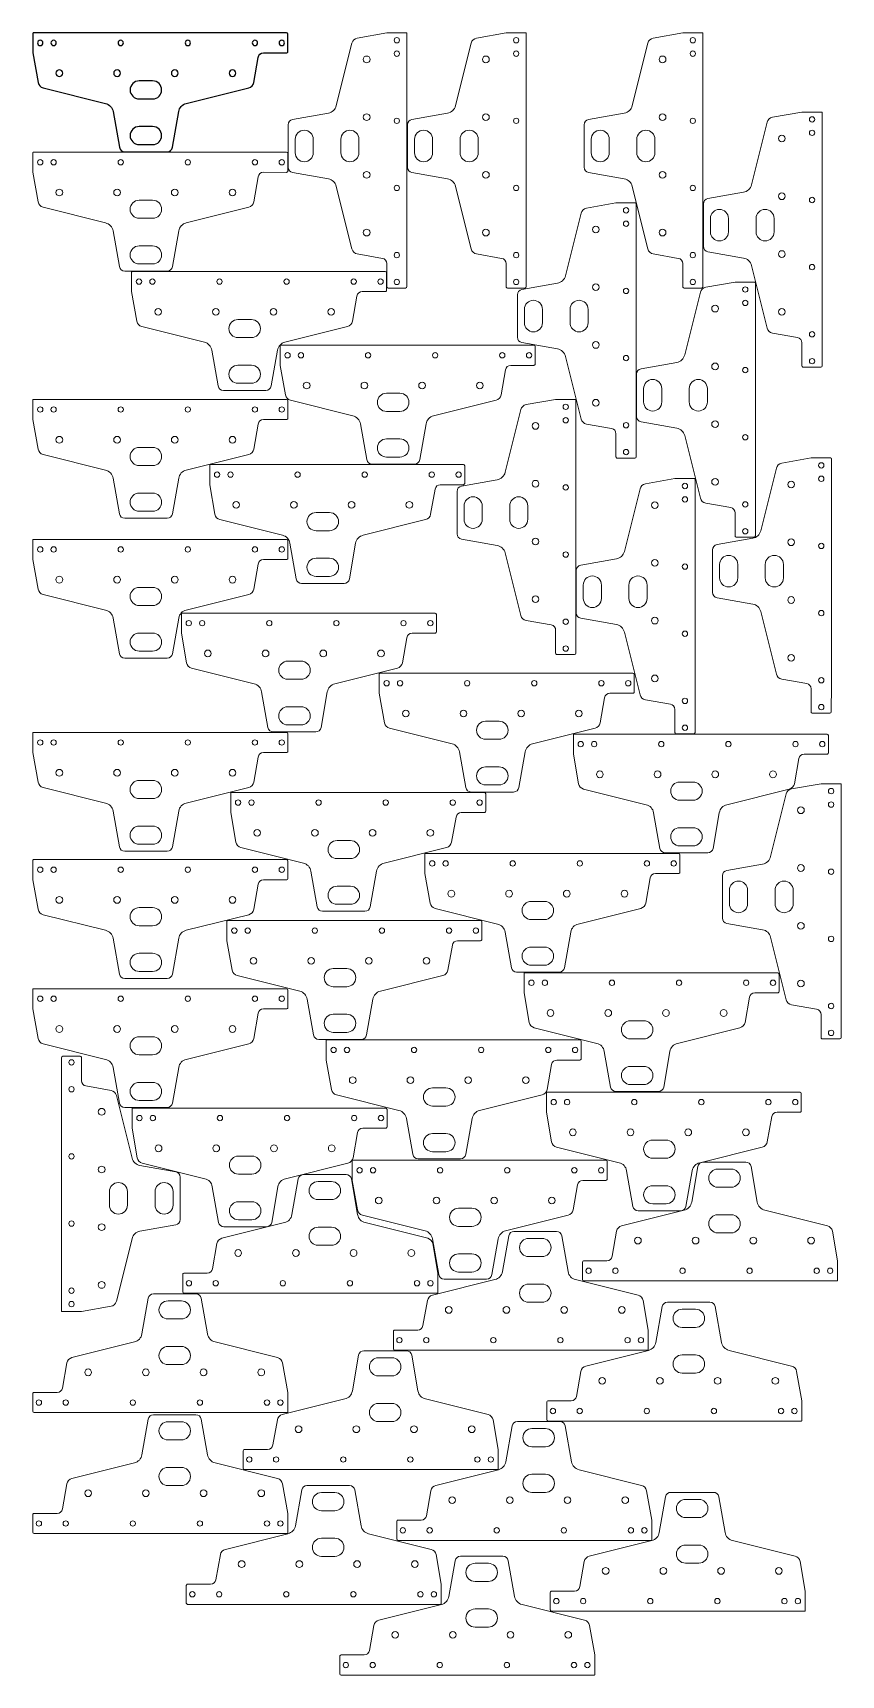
# Model space of a CAD drawing. Extents: x 0 to 1205, y -2446 to 0.
import ezdxf

# ---------------------------------------------------------------- set-up
doc = ezdxf.new("R2010")
doc.units = 0
doc.layers.get('0').update_dxf_attribs({"lineweight": 25})
for name, color, linetype, lineweight, true_color in [('1', 18, 'Continuous', 0, 0x000000), ('11', 18, 'Continuous', 0, 0x000000), ('12', 18, 'Continuous', 0, 0x000000), ('15', 18, 'Continuous', 0, 0x000000), ('16', 18, 'Continuous', 0, 0x000000), ('17', 18, 'Continuous', 0, 0x000000), ('18', 18, 'Continuous', 0, 0x000000), ('19', 18, 'Continuous', 0, 0x000000), ('2', 18, 'Continuous', 0, 0x000000), ('20', 18, 'Continuous', 0, 0x000000), ('21', 18, 'Continuous', 0, 0x000000), ('22', 18, 'Continuous', 0, 0x000000), ('23', 18, 'Continuous', 0, 0x000000), ('24', 18, 'Continuous', 0, 0x000000), ('25', 18, 'Continuous', 0, 0x000000), ('26', 18, 'Continuous', 0, 0x000000), ('27', 18, 'Continuous', 0, 0x000000), ('28', 18, 'Continuous', 0, 0x000000), ('29', 18, 'Continuous', 0, 0x000000), ('3', 18, 'Continuous', 0, 0x000000), ('30', 18, 'Continuous', 0, 0x000000), ('32', 18, 'Continuous', 0, 0x000000), ('34', 18, 'Continuous', 0, 0x000000), ('35', 18, 'Continuous', 0, 0x000000), ('36', 18, 'Continuous', 0, 0x000000), ('37', 18, 'Continuous', 0, 0x000000), ('38', 18, 'Continuous', 0, 0x000000), ('39', 18, 'Continuous', 0, 0x000000), ('4', 18, 'Continuous', 0, 0x000000), ('40', 18, 'Continuous', 0, 0x000000), ('41', 18, 'Continuous', 0, 0x000000), ('42', 18, 'Continuous', 0, 0x000000), ('45', 18, 'Continuous', 0, 0x000000), ('47', 18, 'Continuous', 0, 0x000000), ('5', 18, 'Continuous', 0, 0x000000), ('50', 18, 'Continuous', 0, 0x000000), ('53', 18, 'Continuous', 0, 0x000000), ('54', 18, 'Continuous', 0, 0x000000), ('56', 18, 'Continuous', 0, 0x000000), ('58', 18, 'Continuous', 0, 0x000000), ('8', 18, 'Continuous', 0, 0x000000), ('9', 18, 'Continuous', 0, 0x000000)]:
    doc.layers.add(name, color=color, linetype=linetype, lineweight=lineweight, true_color=true_color)

msp = doc.modelspace()

# ---------------------------------------------------------------- linework, layer by layer
at = {"color": 18, "true_color": 0x000000, "flags": 128}
for points in [[(338.1, -0.2), (1.2, -0.2, 0.414214), (0.2, -1.2), (0.2, -30.2), (8, -74.2, 0.296215), (15.4, -82.2), (108.6, -105.4, -0.296213), (119.8, -117.4), (129.2, -170.6, 0.363971), (137.1, -177.2), (200.4, -177.2, 0.363971), (208.2, -170.6), (217.6, -117.4, -0.296212), (228.8, -105.4), (322, -82.2, 0.296213), (329.5, -74.2), (336, -36.8, -0.364084), (343.9, -30.2), (378.2, -30.2, 0.414331), (380.2, -28.2), (380.2, -2.2, 0.414096), (378.2, -0.2), (338.1, -0.2)], [(15.2, -15.2, 1), (7.2, -15.2, 1), (15.2, -15.2)], [(35.2, -15.2, 1), (27.2, -15.2, 1), (35.2, -15.2)], [(135.2, -15.2, 1), (127.2, -15.2, 1), (135.2, -15.2)], [(235.2, -15.2, 1), (227.2, -15.2, 1), (235.2, -15.2)], [(335.2, -15.2, 1), (327.2, -15.2, 1), (335.2, -15.2)], [(375.2, -15.2, 1), (367.2, -15.2, 1), (375.2, -15.2)], [(44.7, -60.2, 1), (34.7, -60.2, 1), (44.7, -60.2)], [(130.7, -60.2, 1), (120.7, -60.2, 1), (130.7, -60.2)], [(158.7, -98.7), (178.7, -98.7, 1), (178.7, -71.7), (158.7, -71.7, 1), (158.7, -98.7)], [(216.7, -60.2, 1), (206.7, -60.2, 1), (216.7, -60.2)], [(302.7, -60.2, 1), (292.7, -60.2, 1), (302.7, -60.2)], [(178.7, -166.7, 1), (178.7, -139.7), (158.7, -139.7, 1), (158.7, -166.7), (178.7, -166.7)]]:
    msp.add_lwpolyline(points, format="xyb", dxfattribs=at)
at = {"layer": '1', "color": 18, "true_color": 0x000000, "flags": 128}
for points in [[(42.8, -1566.4), (42.8, -1903.3, 0.414214), (43.8, -1904.3), (72.8, -1904.3), (116.8, -1896.6, 0.296215), (124.7, -1889.1), (148, -1795.9, -0.296213), (159.9, -1784.7), (213.1, -1775.3, 0.363971), (219.8, -1767.5), (219.8, -1704.2, 0.363971), (213.1, -1696.3), (159.9, -1686.9, -0.296212), (148, -1675.8), (124.7, -1582.5, 0.296213), (116.8, -1575.1), (79.4, -1568.5, -0.364084), (72.8, -1560.6), (72.8, -1526.3, 0.414331), (70.8, -1524.3), (44.8, -1524.3, 0.414096), (42.8, -1526.3), (42.8, -1566.4)], [(57.8, -1529.3, 1), (57.8, -1537.3, 1), (57.8, -1529.3)], [(57.8, -1569.3, 1), (57.8, -1577.3, 1), (57.8, -1569.3)], [(102.8, -1601.8, 1), (102.8, -1611.8, 1), (102.8, -1601.8)], [(57.8, -1669.3, 1), (57.8, -1677.3, 1), (57.8, -1669.3)], [(102.8, -1687.8, 1), (102.8, -1697.8, 1), (102.8, -1687.8)], [(141.3, -1745.8), (141.3, -1725.8, 1), (114.3, -1725.8), (114.3, -1745.8, 1), (141.3, -1745.8)], [(209.3, -1725.8, 1), (182.3, -1725.8), (182.3, -1745.8, 1), (209.3, -1745.8), (209.3, -1725.8)], [(57.8, -1769.3, 1), (57.8, -1777.3, 1), (57.8, -1769.3)], [(102.8, -1773.8, 1), (102.8, -1783.8, 1), (102.8, -1773.8)], [(57.8, -1869.3, 1), (57.8, -1877.3, 1), (57.8, -1869.3)], [(102.8, -1859.8, 1), (102.8, -1869.8, 1), (102.8, -1859.8)], [(57.8, -1889.3, 1), (57.8, -1897.3, 1), (57.8, -1889.3)]]:
    msp.add_lwpolyline(points, format="xyb", dxfattribs=at)
at = {"layer": '11', "color": 18, "true_color": 0x000000, "flags": 128}
for points in [[(338.1, -546.1), (1.2, -546.1, 0.414214), (0.2, -547.1), (0.2, -576.1), (8, -620.1, 0.296215), (15.4, -628.1), (108.6, -651.3, -0.296213), (119.8, -663.3), (129.2, -716.5, 0.363971), (137.1, -723.1), (200.4, -723.1, 0.363971), (208.2, -716.5), (217.6, -663.3, -0.296212), (228.8, -651.3), (322, -628.1, 0.296213), (329.5, -620.1), (336, -582.7, -0.364084), (343.9, -576.1), (378.2, -576.1, 0.414331), (380.2, -574.1), (380.2, -548.1, 0.414096), (378.2, -546.1), (338.1, -546.1)], [(15.2, -561.1, 1), (7.2, -561.1, 1), (15.2, -561.1)], [(35.2, -561.1, 1), (27.2, -561.1, 1), (35.2, -561.1)], [(135.2, -561.1, 1), (127.2, -561.1, 1), (135.2, -561.1)], [(235.2, -561.1, 1), (227.2, -561.1, 1), (235.2, -561.1)], [(335.2, -561.1, 1), (327.2, -561.1, 1), (335.2, -561.1)], [(375.2, -561.1, 1), (367.2, -561.1, 1), (375.2, -561.1)], [(44.7, -606.1, 1), (34.7, -606.1, 1), (44.7, -606.1)], [(130.7, -606.1, 1), (120.7, -606.1, 1), (130.7, -606.1)], [(216.7, -606.1, 1), (206.7, -606.1, 1), (216.7, -606.1)], [(302.7, -606.1, 1), (292.7, -606.1, 1), (302.7, -606.1)], [(158.7, -644.6), (178.7, -644.6, 1), (178.7, -617.6), (158.7, -617.6, 1), (158.7, -644.6)], [(178.7, -712.6, 1), (178.7, -685.6), (158.7, -685.6, 1), (158.7, -712.6), (178.7, -712.6)]]:
    msp.add_lwpolyline(points, format="xyb", dxfattribs=at)
at = {"layer": '12', "color": 18, "true_color": 0x000000, "flags": 128}
for points in [[(899.3, -591.4), (899.3, -254.5, 0.414214), (898.3, -253.5), (869.3, -253.5), (825.3, -261.3, 0.296215), (817.4, -268.7), (794.1, -361.9, -0.296213), (782.2, -373.1), (728.9, -382.5, 0.363971), (722.3, -390.3), (722.3, -453.6, 0.363971), (728.9, -461.5), (782.2, -470.9, -0.296212), (794.1, -482.1), (817.4, -575.3, 0.296213), (825.3, -582.7), (862.7, -589.3, -0.364084), (869.3, -597.2), (869.3, -631.5, 0.414331), (871.3, -633.5), (897.3, -633.5, 0.414096), (899.3, -631.5), (899.3, -591.4)], [(884.3, -268.5, 1), (884.3, -260.5, 1), (884.3, -268.5)], [(839.3, -298, 1), (839.3, -288, 1), (839.3, -298)], [(884.3, -288.5, 1), (884.3, -280.5, 1), (884.3, -288.5)], [(839.3, -384, 1), (839.3, -374, 1), (839.3, -384)], [(884.3, -388.5, 1), (884.3, -380.5, 1), (884.3, -388.5)], [(732.8, -432, 1), (759.8, -432), (759.8, -412, 1), (732.8, -412), (732.8, -432)], [(800.8, -412), (800.8, -432, 1), (827.8, -432), (827.8, -412, 1), (800.8, -412)], [(839.3, -470, 1), (839.3, -460, 1), (839.3, -470)], [(884.3, -488.5, 1), (884.3, -480.5, 1), (884.3, -488.5)], [(839.3, -556, 1), (839.3, -546, 1), (839.3, -556)], [(884.3, -588.5, 1), (884.3, -580.5, 1), (884.3, -588.5)], [(884.3, -628.5, 1), (884.3, -620.5, 1), (884.3, -628.5)]]:
    msp.add_lwpolyline(points, format="xyb", dxfattribs=at)
at = {"layer": '15', "color": 18, "true_color": 0x000000, "flags": 128}
for points in [[(266, -1877.2), (602.8, -1877.2, 0.414214), (603.8, -1876.2), (603.8, -1847.2), (596.1, -1803.2, 0.296215), (588.7, -1795.3), (495.4, -1772, -0.296213), (484.3, -1760.1), (474.9, -1706.8, 0.363971), (467, -1700.2), (403.7, -1700.2, 0.363971), (395.8, -1706.8), (386.4, -1760.1, -0.296212), (375.3, -1772), (282, -1795.3, 0.296213), (274.6, -1803.2), (268, -1840.6, -0.364084), (260.1, -1847.2), (225.8, -1847.2, 0.414331), (223.8, -1849.2), (223.8, -1875.2, 0.414096), (225.8, -1877.2), (266, -1877.2)], [(425.3, -1710.7, 1), (425.3, -1737.7), (445.3, -1737.7, 1), (445.3, -1710.7), (425.3, -1710.7)], [(445.3, -1778.7), (425.3, -1778.7, 1), (425.3, -1805.7), (445.3, -1805.7, 1), (445.3, -1778.7)], [(301.3, -1817.2, 1), (311.3, -1817.2, 1), (301.3, -1817.2)], [(387.3, -1817.2, 1), (397.3, -1817.2, 1), (387.3, -1817.2)], [(473.3, -1817.2, 1), (483.3, -1817.2, 1), (473.3, -1817.2)], [(559.3, -1817.2, 1), (569.3, -1817.2, 1), (559.3, -1817.2)], [(228.8, -1862.2, 1), (236.8, -1862.2, 1), (228.8, -1862.2)], [(268.8, -1862.2, 1), (276.8, -1862.2, 1), (268.8, -1862.2)], [(368.8, -1862.2, 1), (376.8, -1862.2, 1), (368.8, -1862.2)], [(468.8, -1862.2, 1), (476.8, -1862.2, 1), (468.8, -1862.2)], [(568.8, -1862.2, 1), (576.8, -1862.2, 1), (568.8, -1862.2)], [(588.8, -1862.2, 1), (596.8, -1862.2, 1), (588.8, -1862.2)]]:
    msp.add_lwpolyline(points, format="xyb", dxfattribs=at)
at = {"layer": '16', "color": 18, "true_color": 0x000000, "flags": 128}
for points in [[(601.7, -643.1), (264.8, -643.1, 0.414214), (263.8, -644.1), (263.8, -673.1), (271.6, -717.1, 0.296215), (279, -725.1), (372.3, -748.3, -0.296213), (383.4, -760.3), (392.8, -813.5, 0.363971), (400.7, -820.1), (464, -820.1, 0.363971), (471.9, -813.5), (481.2, -760.3, -0.296212), (492.4, -748.3), (585.6, -725.1, 0.296213), (593.1, -717.1), (599.7, -679.7, -0.364084), (607.5, -673.1), (641.8, -673.1, 0.414331), (643.8, -671.1), (643.8, -645.1, 0.414096), (641.8, -643.1), (601.7, -643.1)], [(278.8, -658.1, 1), (270.8, -658.1, 1), (278.8, -658.1)], [(298.8, -658.1, 1), (290.8, -658.1, 1), (298.8, -658.1)], [(398.8, -658.1, 1), (390.8, -658.1, 1), (398.8, -658.1)], [(498.8, -658.1, 1), (490.8, -658.1, 1), (498.8, -658.1)], [(598.8, -658.1, 1), (590.8, -658.1, 1), (598.8, -658.1)], [(638.8, -658.1, 1), (630.8, -658.1, 1), (638.8, -658.1)], [(308.3, -703.1, 1), (298.3, -703.1, 1), (308.3, -703.1)], [(394.3, -703.1, 1), (384.3, -703.1, 1), (394.3, -703.1)], [(480.3, -703.1, 1), (470.3, -703.1, 1), (480.3, -703.1)], [(566.3, -703.1, 1), (556.3, -703.1, 1), (566.3, -703.1)], [(422.3, -741.6), (442.3, -741.6, 1), (442.3, -714.6), (422.3, -714.6, 1), (422.3, -741.6)], [(442.3, -809.6, 1), (442.3, -782.6), (422.3, -782.6, 1), (422.3, -809.6), (442.3, -809.6)]]:
    msp.add_lwpolyline(points, format="xyb", dxfattribs=at)
at = {"layer": '17', "color": 18, "true_color": 0x000000, "flags": 128}
for points in [[(998.8, -338.1), (998.8, -1.2, 0.414214), (997.8, -0.2), (968.8, -0.2), (924.8, -8, 0.296215), (916.8, -15.4), (893.6, -108.6, -0.296213), (881.6, -119.8), (828.4, -129.2, 0.363971), (821.8, -137.1), (821.8, -200.4, 0.363971), (828.4, -208.2), (881.6, -217.6, -0.296212), (893.6, -228.8), (916.8, -322, 0.296213), (924.8, -329.5), (962.2, -336, -0.364084), (968.8, -343.9), (968.8, -378.2, 0.414331), (970.8, -380.2), (996.8, -380.2, 0.414096), (998.8, -378.2), (998.8, -338.1)], [(983.8, -15.2, 1), (983.8, -7.2, 1), (983.8, -15.2)], [(938.8, -44.7, 1), (938.8, -34.7, 1), (938.8, -44.7)], [(983.8, -35.2, 1), (983.8, -27.2, 1), (983.8, -35.2)], [(938.8, -130.7, 1), (938.8, -120.7, 1), (938.8, -130.7)], [(832.3, -178.7, 1), (859.3, -178.7), (859.3, -158.7, 1), (832.3, -158.7), (832.3, -178.7)], [(900.3, -158.7), (900.3, -178.7, 1), (927.3, -178.7), (927.3, -158.7, 1), (900.3, -158.7)], [(983.8, -135.2, 1), (983.8, -127.2, 1), (983.8, -135.2)], [(938.8, -216.7, 1), (938.8, -206.7, 1), (938.8, -216.7)], [(983.8, -235.2, 1), (983.8, -227.2, 1), (983.8, -235.2)], [(938.8, -302.7, 1), (938.8, -292.7, 1), (938.8, -302.7)], [(983.8, -335.2, 1), (983.8, -327.2, 1), (983.8, -335.2)], [(983.8, -375.2, 1), (983.8, -367.2, 1), (983.8, -375.2)]]:
    msp.add_lwpolyline(points, format="xyb", dxfattribs=at)
at = {"layer": '18', "color": 18, "true_color": 0x000000, "flags": 128}
for points in [[(42.3, -2054.9), (379.2, -2054.9, 0.414214), (380.2, -2053.9), (380.2, -2024.9), (372.4, -1980.9, 0.296215), (365, -1973), (271.7, -1949.7, -0.296213), (260.6, -1937.8), (251.2, -1884.5, 0.363971), (243.3, -1877.9), (180, -1877.9, 0.363971), (172.1, -1884.5), (162.8, -1937.8, -0.296212), (151.6, -1949.7), (58.4, -1973, 0.296213), (50.9, -1980.9), (44.3, -2018.3, -0.364084), (36.5, -2024.9), (2.2, -2024.9, 0.414331), (0.2, -2026.9), (0.2, -2052.9, 0.414096), (2.2, -2054.9), (42.3, -2054.9)], [(201.7, -1888.4, 1), (201.7, -1915.4), (221.7, -1915.4, 1), (221.7, -1888.4), (201.7, -1888.4)], [(221.7, -1956.4), (201.7, -1956.4, 1), (201.7, -1983.4), (221.7, -1983.4, 1), (221.7, -1956.4)], [(77.7, -1994.9, 1), (87.7, -1994.9, 1), (77.7, -1994.9)], [(163.7, -1994.9, 1), (173.7, -1994.9, 1), (163.7, -1994.9)], [(249.7, -1994.9, 1), (259.7, -1994.9, 1), (249.7, -1994.9)], [(335.7, -1994.9, 1), (345.7, -1994.9, 1), (335.7, -1994.9)], [(5.2, -2039.9, 1), (13.2, -2039.9, 1), (5.2, -2039.9)], [(45.2, -2039.9, 1), (53.2, -2039.9, 1), (45.2, -2039.9)], [(145.2, -2039.9, 1), (153.2, -2039.9, 1), (145.2, -2039.9)], [(245.2, -2039.9, 1), (253.2, -2039.9, 1), (245.2, -2039.9)], [(345.2, -2039.9, 1), (353.2, -2039.9, 1), (345.2, -2039.9)], [(365.2, -2039.9, 1), (373.2, -2039.9, 1), (365.2, -2039.9)]]:
    msp.add_lwpolyline(points, format="xyb", dxfattribs=at)
at = {"layer": '19', "color": 18, "true_color": 0x000000, "flags": 128}
for points in [[(579.6, -1962), (916.5, -1962, 0.414214), (917.5, -1961), (917.5, -1932), (909.7, -1888, 0.296215), (902.3, -1880.1), (809, -1856.8, -0.296213), (797.9, -1844.9), (788.5, -1791.6, 0.363971), (780.6, -1785), (717.3, -1785, 0.363971), (709.5, -1791.6), (700.1, -1844.9, -0.296212), (688.9, -1856.8), (595.7, -1880.1, 0.296213), (588.2, -1888), (581.6, -1925.4, -0.364084), (573.8, -1932), (539.5, -1932, 0.414331), (537.5, -1934), (537.5, -1960, 0.414096), (539.5, -1962), (579.6, -1962)], [(739, -1795.5, 1), (739, -1822.5), (759, -1822.5, 1), (759, -1795.5), (739, -1795.5)], [(759, -1863.5), (739, -1863.5, 1), (739, -1890.5), (759, -1890.5, 1), (759, -1863.5)], [(615, -1902, 1), (625, -1902, 1), (615, -1902)], [(701, -1902, 1), (711, -1902, 1), (701, -1902)], [(787, -1902, 1), (797, -1902, 1), (787, -1902)], [(873, -1902, 1), (883, -1902, 1), (873, -1902)], [(542.5, -1947, 1), (550.5, -1947, 1), (542.5, -1947)], [(582.5, -1947, 1), (590.5, -1947, 1), (582.5, -1947)], [(682.5, -1947, 1), (690.5, -1947, 1), (682.5, -1947)], [(782.5, -1947, 1), (790.5, -1947, 1), (782.5, -1947)], [(882.5, -1947, 1), (890.5, -1947, 1), (882.5, -1947)], [(902.5, -1947, 1), (910.5, -1947, 1), (902.5, -1947)]]:
    msp.add_lwpolyline(points, format="xyb", dxfattribs=at)
at = {"layer": '2', "color": 18, "true_color": 0x000000, "flags": 128}
for points in [[(338.1, -177.9), (1.2, -177.9, 0.414214), (0.2, -178.9), (0.2, -207.9), (8, -251.9, 0.296215), (15.4, -259.9), (108.6, -283.2, -0.296213), (119.8, -295.1), (129.2, -348.3, 0.363971), (137.1, -354.9), (200.4, -354.9, 0.363971), (208.2, -348.3), (217.6, -295.1, -0.296212), (228.8, -283.2), (322, -259.9, 0.296213), (329.5, -251.9), (336, -214.6, -0.364084), (343.9, -207.9), (378.2, -208, 0.414331), (380.2, -206), (380.2, -180, 0.414096), (378.2, -178), (338.1, -177.9)], [(15.2, -192.9, 1), (7.2, -192.9, 1), (15.2, -192.9)], [(35.2, -192.9, 1), (27.2, -192.9, 1), (35.2, -192.9)], [(135.2, -192.9, 1), (127.2, -192.9, 1), (135.2, -192.9)], [(235.2, -192.9, 1), (227.2, -192.9, 1), (235.2, -192.9)], [(335.2, -192.9, 1), (327.2, -192.9, 1), (335.2, -192.9)], [(375.2, -192.9, 1), (367.2, -192.9, 1), (375.2, -192.9)], [(44.7, -237.9, 1), (34.7, -237.9, 1), (44.7, -237.9)], [(130.7, -237.9, 1), (120.7, -237.9, 1), (130.7, -237.9)], [(216.7, -237.9, 1), (206.7, -237.9, 1), (216.7, -237.9)], [(302.7, -237.9, 1), (292.7, -237.9, 1), (302.7, -237.9)], [(158.7, -276.4), (178.7, -276.4, 1), (178.7, -249.4), (158.7, -249.4, 1), (158.7, -276.4)], [(178.7, -344.4, 1), (178.7, -317.4), (158.7, -317.4, 1), (158.7, -344.4), (178.7, -344.4)]]:
    msp.add_lwpolyline(points, format="xyb", dxfattribs=at)
at = {"layer": '20', "color": 18, "true_color": 0x000000, "flags": 128}
for points in [[(808.4, -2067.5), (1145.3, -2067.5, 0.414214), (1146.3, -2066.5), (1146.3, -2037.5), (1138.5, -1993.5, 0.296215), (1131.1, -1985.5), (1037.8, -1962.2, -0.296213), (1026.7, -1950.3), (1017.3, -1897.1, 0.363971), (1009.4, -1890.5), (946.1, -1890.5, 0.363971), (938.2, -1897.1), (928.8, -1950.3, -0.296212), (917.7, -1962.2), (824.4, -1985.5, 0.296213), (817, -1993.5), (810.4, -2030.8, -0.364084), (802.5, -2037.5), (768.3, -2037.4, 0.414331), (766.3, -2039.4), (766.3, -2065.4, 0.414096), (768.3, -2067.4), (808.4, -2067.5)], [(967.8, -1901, 1), (967.8, -1928), (987.8, -1928, 1), (987.8, -1901), (967.8, -1901)], [(987.8, -1969), (967.8, -1969, 1), (967.8, -1996), (987.8, -1996, 1), (987.8, -1969)], [(843.8, -2007.5, 1), (853.8, -2007.5, 1), (843.8, -2007.5)], [(929.8, -2007.5, 1), (939.8, -2007.5, 1), (929.8, -2007.5)], [(1015.8, -2007.5, 1), (1025.8, -2007.5, 1), (1015.8, -2007.5)], [(1101.8, -2007.5, 1), (1111.8, -2007.5, 1), (1101.8, -2007.5)], [(771.3, -2052.5, 1), (779.3, -2052.5, 1), (771.3, -2052.5)], [(811.3, -2052.5, 1), (819.3, -2052.5, 1), (811.3, -2052.5)], [(911.3, -2052.5, 1), (919.3, -2052.5, 1), (911.3, -2052.5)], [(1011.3, -2052.5, 1), (1019.3, -2052.5, 1), (1011.3, -2052.5)], [(1111.3, -2052.5, 1), (1119.3, -2052.5, 1), (1111.3, -2052.5)], [(1131.3, -2052.5, 1), (1139.3, -2052.5, 1), (1131.3, -2052.5)]]:
    msp.add_lwpolyline(points, format="xyb", dxfattribs=at)
at = {"layer": '21', "color": 18, "true_color": 0x000000, "flags": 128}
for points in [[(1077, -709.3), (1077, -372.4, 0.414214), (1076, -371.4), (1047, -371.4), (1003, -379.1, 0.296215), (995.1, -386.6), (971.8, -479.8, -0.296213), (959.9, -491), (906.6, -500.4, 0.363971), (900, -508.2), (900, -571.5, 0.363971), (906.6, -579.4), (959.9, -588.8, -0.296212), (971.8, -600), (995.1, -693.2, 0.296213), (1003, -700.6), (1040.4, -707.2, -0.364084), (1047, -715.1), (1047, -749.4, 0.414331), (1049, -751.4), (1075, -751.4, 0.414096), (1077, -749.4), (1077, -709.3)], [(1062, -386.4, 1), (1062, -378.4, 1), (1062, -386.4)], [(1017, -415.9, 1), (1017, -405.9, 1), (1017, -415.9)], [(1062, -406.4, 1), (1062, -398.4, 1), (1062, -406.4)], [(1017, -501.9, 1), (1017, -491.9, 1), (1017, -501.9)], [(1062, -506.4, 1), (1062, -498.4, 1), (1062, -506.4)], [(910.5, -549.9, 1), (937.5, -549.9), (937.5, -529.9, 1), (910.5, -529.9), (910.5, -549.9)], [(978.5, -529.9), (978.5, -549.9, 1), (1005.5, -549.9), (1005.5, -529.9, 1), (978.5, -529.9)], [(1017, -587.9, 1), (1017, -577.9, 1), (1017, -587.9)], [(1062, -606.4, 1), (1062, -598.4, 1), (1062, -606.4)], [(1017, -673.9, 1), (1017, -663.9, 1), (1017, -673.9)], [(1062, -706.4, 1), (1062, -698.4, 1), (1062, -706.4)], [(1062, -746.4, 1), (1062, -738.4, 1), (1062, -746.4)]]:
    msp.add_lwpolyline(points, format="xyb", dxfattribs=at)
at = {"layer": '22', "color": 18, "true_color": 0x000000, "flags": 128}
for points in [[(809.4, -884), (809.4, -547.1, 0.414214), (808.4, -546.1), (779.4, -546.1), (735.4, -553.9, 0.296215), (727.4, -561.3), (704.2, -654.6, -0.296213), (692.2, -665.7), (639, -675.1, 0.363971), (632.4, -683), (632.4, -746.3, 0.363971), (639, -754.1), (692.2, -763.5, -0.296212), (704.2, -774.7), (727.4, -867.9, 0.296213), (735.4, -875.4), (772.8, -881.9, -0.364084), (779.4, -889.8), (779.4, -924.1, 0.414331), (781.4, -926.1), (807.4, -926.1, 0.414096), (809.4, -924.1), (809.4, -884)], [(794.4, -561.1, 1), (794.4, -553.1, 1), (794.4, -561.1)], [(749.4, -590.6, 1), (749.4, -580.6, 1), (749.4, -590.6)], [(794.4, -581.1, 1), (794.4, -573.1, 1), (794.4, -581.1)], [(749.4, -676.6, 1), (749.4, -666.6, 1), (749.4, -676.6)], [(794.4, -681.1, 1), (794.4, -673.1, 1), (794.4, -681.1)], [(642.9, -724.6, 1), (669.9, -724.6), (669.9, -704.6, 1), (642.9, -704.6), (642.9, -724.6)], [(710.9, -704.6), (710.9, -724.6, 1), (737.9, -724.6), (737.9, -704.6, 1), (710.9, -704.6)], [(749.4, -762.6, 1), (749.4, -752.6, 1), (749.4, -762.6)], [(794.4, -781.1, 1), (794.4, -773.1, 1), (794.4, -781.1)], [(749.4, -848.6, 1), (749.4, -838.6, 1), (749.4, -848.6)], [(794.4, -881.1, 1), (794.4, -873.1, 1), (794.4, -881.1)], [(794.4, -921.1, 1), (794.4, -913.1, 1), (794.4, -921.1)]]:
    msp.add_lwpolyline(points, format="xyb", dxfattribs=at)
at = {"layer": '23', "color": 18, "true_color": 0x000000, "flags": 128}
for points in [[(1176.5, -456), (1176.5, -119.1, 0.414214), (1175.5, -118.1), (1146.5, -118.1), (1102.5, -125.9, 0.296215), (1094.5, -133.3), (1071.3, -226.5, -0.296213), (1059.3, -237.7), (1006.1, -247.1, 0.363971), (999.5, -255), (999.5, -318.3, 0.363971), (1006.1, -326.1), (1059.3, -335.5, -0.296212), (1071.3, -346.7), (1094.5, -439.9, 0.296213), (1102.5, -447.4), (1139.9, -453.9, -0.364084), (1146.5, -461.8), (1146.5, -496.1, 0.414331), (1148.5, -498.1), (1174.5, -498.1, 0.414096), (1176.5, -496.1), (1176.5, -456)], [(1161.5, -133.1, 1), (1161.5, -125.1, 1), (1161.5, -133.1)], [(1161.5, -153.1, 1), (1161.5, -145.1, 1), (1161.5, -153.1)], [(1116.5, -162.6, 1), (1116.5, -152.6, 1), (1116.5, -162.6)], [(1116.5, -248.6, 1), (1116.5, -238.6, 1), (1116.5, -248.6)], [(1010, -296.6, 1), (1037, -296.6), (1037, -276.6, 1), (1010, -276.6), (1010, -296.6)], [(1078, -276.6), (1078, -296.6, 1), (1105, -296.6), (1105, -276.6, 1), (1078, -276.6)], [(1161.5, -253.1, 1), (1161.5, -245.1, 1), (1161.5, -253.1)], [(1116.5, -334.6, 1), (1116.5, -324.6, 1), (1116.5, -334.6)], [(1161.5, -353.1, 1), (1161.5, -345.1, 1), (1161.5, -353.1)], [(1116.5, -420.6, 1), (1116.5, -410.6, 1), (1116.5, -420.6)], [(1161.5, -453.1, 1), (1161.5, -445.1, 1), (1161.5, -453.1)], [(1161.5, -493.1, 1), (1161.5, -485.1, 1), (1161.5, -493.1)]]:
    msp.add_lwpolyline(points, format="xyb", dxfattribs=at)
at = {"layer": '24', "color": 18, "true_color": 0x000000, "flags": 128}
for points in [[(338.1, -754.5), (1.2, -754.5, 0.414214), (0.2, -755.5), (0.2, -784.5), (8, -828.5, 0.296215), (15.4, -836.5), (108.6, -859.7, -0.296213), (119.8, -871.7), (129.2, -924.9, 0.363971), (137.1, -931.5), (200.4, -931.5, 0.363971), (208.2, -924.9), (217.6, -871.7, -0.296212), (228.8, -859.7), (322, -836.5, 0.296213), (329.5, -828.5), (336, -791.2, -0.364084), (343.9, -784.5), (378.2, -784.6, 0.414331), (380.2, -782.6), (380.2, -756.6, 0.414096), (378.2, -754.6), (338.1, -754.5)], [(15.2, -769.5, 1), (7.2, -769.5, 1), (15.2, -769.5)], [(35.2, -769.5, 1), (27.2, -769.5, 1), (35.2, -769.5)], [(135.2, -769.5, 1), (127.2, -769.5, 1), (135.2, -769.5)], [(235.2, -769.5, 1), (227.2, -769.5, 1), (235.2, -769.5)], [(335.2, -769.5, 1), (327.2, -769.5, 1), (335.2, -769.5)], [(375.2, -769.5, 1), (367.2, -769.5, 1), (375.2, -769.5)], [(44.7, -814.5, 1), (34.7, -814.5, 1), (44.7, -814.5)], [(130.7, -814.5, 1), (120.7, -814.5, 1), (130.7, -814.5)], [(158.7, -853), (178.7, -853, 1), (178.7, -826), (158.7, -826, 1), (158.7, -853)], [(216.7, -814.5, 1), (206.7, -814.5, 1), (216.7, -814.5)], [(302.7, -814.5, 1), (292.7, -814.5, 1), (302.7, -814.5)], [(178.7, -921, 1), (178.7, -894), (158.7, -894, 1), (158.7, -921), (178.7, -921)]]:
    msp.add_lwpolyline(points, format="xyb", dxfattribs=at)
at = {"layer": '25', "color": 18, "true_color": 0x000000, "flags": 128}
for points in [[(1190.3, -971.2), (1190.3, -634.3, 0.414214), (1189.3, -633.3), (1160.3, -633.3), (1116.3, -641.1, 0.296215), (1108.3, -648.5), (1085, -741.8, -0.296213), (1073.1, -752.9), (1019.9, -762.3, 0.363971), (1013.3, -770.2), (1013.3, -833.5, 0.363971), (1019.9, -841.4), (1073.1, -850.8, -0.296212), (1085, -861.9), (1108.3, -955.1, 0.296213), (1116.3, -962.6), (1153.6, -969.2, -0.364084), (1160.3, -977.1), (1160.2, -1011.3, 0.414331), (1162.2, -1013.3), (1188.2, -1013.3, 0.414096), (1190.2, -1011.3), (1190.3, -971.2)], [(1175.3, -648.3, 1), (1175.3, -640.3, 1), (1175.3, -648.3)], [(1130.3, -677.8, 1), (1130.3, -667.8, 1), (1130.3, -677.8)], [(1175.3, -668.3, 1), (1175.3, -660.3, 1), (1175.3, -668.3)], [(1130.3, -763.8, 1), (1130.3, -753.8, 1), (1130.3, -763.8)], [(1023.8, -811.8, 1), (1050.8, -811.8), (1050.8, -791.8, 1), (1023.8, -791.8), (1023.8, -811.8)], [(1091.8, -791.8), (1091.8, -811.8, 1), (1118.8, -811.8), (1118.8, -791.8, 1), (1091.8, -791.8)], [(1175.3, -768.3, 1), (1175.3, -760.3, 1), (1175.3, -768.3)], [(1130.3, -849.8, 1), (1130.3, -839.8, 1), (1130.3, -849.8)], [(1175.3, -868.3, 1), (1175.3, -860.3, 1), (1175.3, -868.3)], [(1130.3, -935.8, 1), (1130.3, -925.8, 1), (1130.3, -935.8)], [(1175.3, -968.3, 1), (1175.3, -960.3, 1), (1175.3, -968.3)], [(1175.3, -1008.3, 1), (1175.3, -1000.3, 1), (1175.3, -1008.3)]]:
    msp.add_lwpolyline(points, format="xyb", dxfattribs=at)
at = {"layer": '26', "color": 18, "true_color": 0x000000, "flags": 128}
for points in [[(355.9, -2139.7), (692.8, -2139.7, 0.414214), (693.8, -2138.7), (693.8, -2109.7), (686.1, -2065.7, 0.296215), (678.6, -2057.8), (585.4, -2034.5, -0.296213), (574.2, -2022.6), (564.9, -1969.3, 0.363971), (557, -1962.7), (493.7, -1962.7, 0.363971), (485.8, -1969.3), (476.4, -2022.6, -0.296212), (465.3, -2034.5), (372, -2057.8, 0.296213), (364.6, -2065.7), (358, -2103.1, -0.364084), (350.1, -2109.7), (315.8, -2109.7, 0.414331), (313.8, -2111.7), (313.8, -2137.7, 0.414096), (315.8, -2139.7), (355.9, -2139.7)], [(515.3, -1973.2, 1), (515.3, -2000.2), (535.3, -2000.2, 1), (535.3, -1973.2), (515.3, -1973.2)], [(535.3, -2041.2), (515.3, -2041.2, 1), (515.3, -2068.2), (535.3, -2068.2, 1), (535.3, -2041.2)], [(391.3, -2079.7, 1), (401.3, -2079.7, 1), (391.3, -2079.7)], [(477.3, -2079.7, 1), (487.3, -2079.7, 1), (477.3, -2079.7)], [(563.3, -2079.7, 1), (573.3, -2079.7, 1), (563.3, -2079.7)], [(649.3, -2079.7, 1), (659.3, -2079.7, 1), (649.3, -2079.7)], [(318.8, -2124.7, 1), (326.8, -2124.7, 1), (318.8, -2124.7)], [(358.8, -2124.7, 1), (366.8, -2124.7, 1), (358.8, -2124.7)], [(458.8, -2124.7, 1), (466.8, -2124.7, 1), (458.8, -2124.7)], [(558.8, -2124.7, 1), (566.8, -2124.7, 1), (558.8, -2124.7)], [(658.8, -2124.7, 1), (666.8, -2124.7, 1), (658.8, -2124.7)], [(678.8, -2124.7, 1), (686.8, -2124.7, 1), (678.8, -2124.7)]]:
    msp.add_lwpolyline(points, format="xyb", dxfattribs=at)
at = {"layer": '27', "color": 18, "true_color": 0x000000, "flags": 128}
for points in [[(987.1, -1001.9), (987.1, -665, 0.414214), (986.1, -664), (957.1, -664), (913.1, -671.8, 0.296215), (905.1, -679.2), (881.9, -772.4, -0.296213), (869.9, -783.6), (816.7, -793, 0.363971), (810.1, -800.9), (810.1, -864.2, 0.363971), (816.7, -872), (869.9, -881.4, -0.296212), (881.9, -892.6), (905.1, -985.8, 0.296213), (913.1, -993.3), (950.5, -999.8, -0.364084), (957.1, -1007.7), (957.1, -1042, 0.414331), (959.1, -1044), (985.1, -1044, 0.414096), (987.1, -1042), (987.1, -1001.9)], [(972.1, -679, 1), (972.1, -671, 1), (972.1, -679)], [(927.1, -708.5, 1), (927.1, -698.5, 1), (927.1, -708.5)], [(972.1, -699, 1), (972.1, -691, 1), (972.1, -699)], [(927.1, -794.5, 1), (927.1, -784.5, 1), (927.1, -794.5)], [(972.1, -799, 1), (972.1, -791, 1), (972.1, -799)], [(820.6, -842.5, 1), (847.6, -842.5), (847.6, -822.5, 1), (820.6, -822.5), (820.6, -842.5)], [(888.6, -822.5), (888.6, -842.5, 1), (915.6, -842.5), (915.6, -822.5, 1), (888.6, -822.5)], [(927.1, -880.5, 1), (927.1, -870.5, 1), (927.1, -880.5)], [(972.1, -899, 1), (972.1, -891, 1), (972.1, -899)], [(927.1, -966.5, 1), (927.1, -956.5, 1), (927.1, -966.5)], [(972.1, -999, 1), (972.1, -991, 1), (972.1, -999)], [(972.1, -1039, 1), (972.1, -1031, 1), (972.1, -1039)]]:
    msp.add_lwpolyline(points, format="xyb", dxfattribs=at)
at = {"layer": '28', "color": 18, "true_color": 0x000000, "flags": 128}
for points in [[(559.5, -864.3), (222.6, -864.3, 0.414214), (221.6, -865.3), (221.6, -894.3), (229.4, -938.3, 0.296215), (236.8, -946.3), (330.1, -969.5, -0.296213), (341.2, -981.5), (350.6, -1034.7, 0.363971), (358.5, -1041.3), (421.8, -1041.3, 0.363971), (429.7, -1034.7), (439.1, -981.5, -0.296212), (450.2, -969.5), (543.5, -946.3, 0.296213), (550.9, -938.3), (557.5, -900.9, -0.364084), (565.4, -894.3), (599.6, -894.3, 0.414331), (601.6, -892.3), (601.6, -866.3, 0.414096), (599.6, -864.3), (559.5, -864.3)], [(236.6, -879.3, 1), (228.6, -879.3, 1), (236.6, -879.3)], [(256.6, -879.3, 1), (248.6, -879.3, 1), (256.6, -879.3)], [(356.6, -879.3, 1), (348.6, -879.3, 1), (356.6, -879.3)], [(456.6, -879.3, 1), (448.6, -879.3, 1), (456.6, -879.3)], [(556.6, -879.3, 1), (548.6, -879.3, 1), (556.6, -879.3)], [(596.6, -879.3, 1), (588.6, -879.3, 1), (596.6, -879.3)], [(266.1, -924.3, 1), (256.1, -924.3, 1), (266.1, -924.3)], [(352.1, -924.3, 1), (342.1, -924.3, 1), (352.1, -924.3)], [(438.1, -924.3, 1), (428.1, -924.3, 1), (438.1, -924.3)], [(524.1, -924.3, 1), (514.1, -924.3, 1), (524.1, -924.3)], [(380.1, -962.8), (400.1, -962.8, 1), (400.1, -935.8), (380.1, -935.8, 1), (380.1, -962.8)], [(400.1, -1030.8, 1), (400.1, -1003.8), (380.1, -1003.8, 1), (380.1, -1030.8), (400.1, -1030.8)]]:
    msp.add_lwpolyline(points, format="xyb", dxfattribs=at)
at = {"layer": '29', "color": 18, "true_color": 0x000000, "flags": 128}
for points in [[(854.4, -953.7), (517.5, -953.7, 0.414214), (516.5, -954.7), (516.5, -983.7), (524.3, -1027.7, 0.296215), (531.7, -1035.6), (625, -1058.9, -0.296213), (636.1, -1070.8), (645.5, -1124, 0.363971), (653.4, -1130.7), (716.7, -1130.7, 0.363971), (724.6, -1124), (733.9, -1070.8, -0.296212), (745.1, -1058.9), (838.3, -1035.6, 0.296213), (845.8, -1027.7), (852.4, -990.3, -0.364084), (860.2, -983.7), (894.5, -983.7, 0.414331), (896.5, -981.7), (896.5, -955.7, 0.414096), (894.5, -953.7), (854.4, -953.7)], [(531.5, -968.7, 1), (523.5, -968.7, 1), (531.5, -968.7)], [(551.5, -968.7, 1), (543.5, -968.7, 1), (551.5, -968.7)], [(651.5, -968.7, 1), (643.5, -968.7, 1), (651.5, -968.7)], [(751.5, -968.7, 1), (743.5, -968.7, 1), (751.5, -968.7)], [(851.5, -968.7, 1), (843.5, -968.7, 1), (851.5, -968.7)], [(891.5, -968.7, 1), (883.5, -968.7, 1), (891.5, -968.7)], [(561, -1013.7, 1), (551, -1013.7, 1), (561, -1013.7)], [(647, -1013.7, 1), (637, -1013.7, 1), (647, -1013.7)], [(675, -1052.2), (695, -1052.2, 1), (695, -1025.2), (675, -1025.2, 1), (675, -1052.2)], [(733, -1013.7, 1), (723, -1013.7, 1), (733, -1013.7)], [(819, -1013.7, 1), (809, -1013.7, 1), (819, -1013.7)], [(695, -1120.2, 1), (695, -1093.2), (675, -1093.2, 1), (675, -1120.2), (695, -1120.2)]]:
    msp.add_lwpolyline(points, format="xyb", dxfattribs=at)
at = {"layer": '3', "color": 18, "true_color": 0x000000, "flags": 128}
for points in [[(557.7, -338.1), (557.7, -1.2, 0.414214), (556.7, -0.2), (527.7, -0.2), (483.7, -8, 0.296215), (475.8, -15.4), (452.5, -108.6, -0.296213), (440.6, -119.8), (387.3, -129.2, 0.363971), (380.7, -137.1), (380.7, -200.4, 0.363971), (387.3, -208.2), (440.6, -217.6, -0.296212), (452.5, -228.8), (475.8, -322, 0.296213), (483.7, -329.5), (521.1, -336, -0.364084), (527.7, -343.9), (527.7, -378.2, 0.414331), (529.7, -380.2), (555.7, -380.2, 0.414096), (557.7, -378.2), (557.7, -338.1)], [(542.7, -15.2, 1), (542.7, -7.2, 1), (542.7, -15.2)], [(497.7, -44.7, 1), (497.7, -34.7, 1), (497.7, -44.7)], [(542.7, -35.2, 1), (542.7, -27.2, 1), (542.7, -35.2)], [(497.7, -130.7, 1), (497.7, -120.7, 1), (497.7, -130.7)], [(391.2, -178.7, 1), (418.2, -178.7), (418.2, -158.7, 1), (391.2, -158.7), (391.2, -178.7)], [(459.2, -158.7), (459.2, -178.7, 1), (486.2, -178.7), (486.2, -158.7, 1), (459.2, -158.7)], [(542.7, -135.2, 1), (542.7, -127.2, 1), (542.7, -135.2)], [(497.7, -216.7, 1), (497.7, -206.7, 1), (497.7, -216.7)], [(542.7, -235.2, 1), (542.7, -227.2, 1), (542.7, -235.2)], [(497.7, -302.7, 1), (497.7, -292.7, 1), (497.7, -302.7)], [(542.7, -335.2, 1), (542.7, -327.2, 1), (542.7, -335.2)], [(542.7, -375.2, 1), (542.7, -367.2, 1), (542.7, -375.2)]]:
    msp.add_lwpolyline(points, format="xyb", dxfattribs=at)
at = {"layer": '30', "color": 18, "true_color": 0x000000, "flags": 128}
for points in [[(338.1, -1042), (1.2, -1042, 0.414214), (0.2, -1043), (0.2, -1072), (8, -1116, 0.296215), (15.4, -1123.9), (108.6, -1147.2, -0.296213), (119.8, -1159.1), (129.2, -1212.4, 0.363971), (137.1, -1219), (200.4, -1219, 0.363971), (208.2, -1212.4), (217.6, -1159.1, -0.296212), (228.8, -1147.2), (322, -1123.9, 0.296213), (329.5, -1116), (336, -1078.6, -0.364084), (343.9, -1072), (378.2, -1072, 0.414331), (380.2, -1070), (380.2, -1044, 0.414096), (378.2, -1042), (338.1, -1042)], [(15.2, -1057, 1), (7.2, -1057, 1), (15.2, -1057)], [(35.2, -1057, 1), (27.2, -1057, 1), (35.2, -1057)], [(135.2, -1057, 1), (127.2, -1057, 1), (135.2, -1057)], [(235.2, -1057, 1), (227.2, -1057, 1), (235.2, -1057)], [(335.2, -1057, 1), (327.2, -1057, 1), (335.2, -1057)], [(375.2, -1057, 1), (367.2, -1057, 1), (375.2, -1057)], [(44.7, -1102, 1), (34.7, -1102, 1), (44.7, -1102)], [(130.7, -1102, 1), (120.7, -1102, 1), (130.7, -1102)], [(216.7, -1102, 1), (206.7, -1102, 1), (216.7, -1102)], [(302.7, -1102, 1), (292.7, -1102, 1), (302.7, -1102)], [(158.7, -1140.5), (178.7, -1140.5, 1), (178.7, -1113.5), (158.7, -1113.5, 1), (158.7, -1140.5)], [(178.7, -1208.5, 1), (178.7, -1181.5), (158.7, -1181.5, 1), (158.7, -1208.5), (178.7, -1208.5)]]:
    msp.add_lwpolyline(points, format="xyb", dxfattribs=at)
at = {"layer": '32', "color": 18, "true_color": 0x000000, "flags": 128}
for points in [[(42.3, -2235), (379.2, -2235, 0.414214), (380.2, -2234), (380.2, -2205), (372.4, -2161, 0.296215), (365, -2153), (271.7, -2129.8, -0.296213), (260.6, -2117.8), (251.2, -2064.6, 0.363971), (243.3, -2058), (180, -2058, 0.363971), (172.1, -2064.6), (162.8, -2117.8, -0.296212), (151.6, -2129.8), (58.4, -2153, 0.296213), (50.9, -2161), (44.3, -2198.4, -0.364084), (36.5, -2205), (2.2, -2205, 0.414331), (0.2, -2207), (0.2, -2233, 0.414096), (2.2, -2235), (42.3, -2235)], [(201.7, -2068.5, 1), (201.7, -2095.5), (221.7, -2095.5, 1), (221.7, -2068.5), (201.7, -2068.5)], [(221.7, -2136.5), (201.7, -2136.5, 1), (201.7, -2163.5), (221.7, -2163.5, 1), (221.7, -2136.5)], [(77.7, -2175, 1), (87.7, -2175, 1), (77.7, -2175)], [(163.7, -2175, 1), (173.7, -2175, 1), (163.7, -2175)], [(249.7, -2175, 1), (259.7, -2175, 1), (249.7, -2175)], [(335.7, -2175, 1), (345.7, -2175, 1), (335.7, -2175)], [(5.2, -2220, 1), (13.2, -2220, 1), (5.2, -2220)], [(45.2, -2220, 1), (53.2, -2220, 1), (45.2, -2220)], [(145.2, -2220, 1), (153.2, -2220, 1), (145.2, -2220)], [(245.2, -2220, 1), (253.2, -2220, 1), (245.2, -2220)], [(345.2, -2220, 1), (353.2, -2220, 1), (345.2, -2220)], [(365.2, -2220, 1), (373.2, -2220, 1), (365.2, -2220)]]:
    msp.add_lwpolyline(points, format="xyb", dxfattribs=at)
at = {"layer": '34', "color": 18, "true_color": 0x000000, "flags": 128}
for points in [[(584.7, -2245.2), (921.6, -2245.2, 0.414214), (922.6, -2244.2), (922.6, -2215.2), (914.8, -2171.2, 0.296215), (907.4, -2163.2), (814.2, -2139.9, -0.296213), (803, -2128), (793.6, -2074.8, 0.363971), (785.7, -2068.2), (722.4, -2068.2, 0.363971), (714.6, -2074.8), (705.2, -2128, -0.296212), (694, -2139.9), (600.8, -2163.2, 0.296213), (593.3, -2171.2), (586.8, -2208.5, -0.364084), (578.9, -2215.2), (544.6, -2215.1, 0.414331), (542.6, -2217.1), (542.6, -2243.1, 0.414096), (544.6, -2245.1), (584.7, -2245.2)], [(744.1, -2078.7, 1), (744.1, -2105.7), (764.1, -2105.7, 1), (764.1, -2078.7), (744.1, -2078.7)], [(764.1, -2146.7), (744.1, -2146.7, 1), (744.1, -2173.7), (764.1, -2173.7, 1), (764.1, -2146.7)], [(620.1, -2185.2, 1), (630.1, -2185.2, 1), (620.1, -2185.2)], [(706.1, -2185.2, 1), (716.1, -2185.2, 1), (706.1, -2185.2)], [(792.1, -2185.2, 1), (802.1, -2185.2, 1), (792.1, -2185.2)], [(878.1, -2185.2, 1), (888.1, -2185.2, 1), (878.1, -2185.2)], [(547.6, -2230.2, 1), (555.6, -2230.2, 1), (547.6, -2230.2)], [(587.6, -2230.2, 1), (595.6, -2230.2, 1), (587.6, -2230.2)], [(687.6, -2230.2, 1), (695.6, -2230.2, 1), (687.6, -2230.2)], [(787.6, -2230.2, 1), (795.6, -2230.2, 1), (787.6, -2230.2)], [(887.6, -2230.2, 1), (895.6, -2230.2, 1), (887.6, -2230.2)], [(907.6, -2230.2, 1), (915.6, -2230.2, 1), (907.6, -2230.2)]]:
    msp.add_lwpolyline(points, format="xyb", dxfattribs=at)
at = {"layer": '35', "color": 18, "true_color": 0x000000, "flags": 128}
for points in [[(271.1, -2340.4), (607.9, -2340.4, 0.414214), (608.9, -2339.4), (608.9, -2310.4), (601.2, -2266.4, 0.296215), (593.8, -2258.5), (500.5, -2235.2, -0.296213), (489.4, -2223.3), (480, -2170, 0.363971), (472.1, -2163.4), (408.8, -2163.4, 0.363971), (400.9, -2170), (391.5, -2223.3, -0.296212), (380.4, -2235.2), (287.1, -2258.5, 0.296213), (279.7, -2266.4), (273.1, -2303.8, -0.364084), (265.2, -2310.4), (230.9, -2310.4, 0.414331), (228.9, -2312.4), (228.9, -2338.4, 0.414096), (230.9, -2340.4), (271.1, -2340.4)], [(430.4, -2173.9, 1), (430.4, -2200.9), (450.4, -2200.9, 1), (450.4, -2173.9), (430.4, -2173.9)], [(450.4, -2241.9), (430.4, -2241.9, 1), (430.4, -2268.9), (450.4, -2268.9, 1), (450.4, -2241.9)], [(306.4, -2280.4, 1), (316.4, -2280.4, 1), (306.4, -2280.4)], [(392.4, -2280.4, 1), (402.4, -2280.4, 1), (392.4, -2280.4)], [(478.4, -2280.4, 1), (488.4, -2280.4, 1), (478.4, -2280.4)], [(564.4, -2280.4, 1), (574.4, -2280.4, 1), (564.4, -2280.4)], [(233.9, -2325.4, 1), (241.9, -2325.4, 1), (233.9, -2325.4)], [(273.9, -2325.4, 1), (281.9, -2325.4, 1), (273.9, -2325.4)], [(373.9, -2325.4, 1), (381.9, -2325.4, 1), (373.9, -2325.4)], [(473.9, -2325.4, 1), (481.9, -2325.4, 1), (473.9, -2325.4)], [(573.9, -2325.4, 1), (581.9, -2325.4, 1), (573.9, -2325.4)], [(593.9, -2325.4, 1), (601.9, -2325.4, 1), (593.9, -2325.4)]]:
    msp.add_lwpolyline(points, format="xyb", dxfattribs=at)
at = {"layer": '36', "color": 18, "true_color": 0x000000, "flags": 128}
for points in [[(1143.7, -1044.4), (806.8, -1044.4, 0.414214), (805.8, -1045.4), (805.8, -1074.4), (813.6, -1118.4, 0.296215), (821, -1126.3), (914.3, -1149.6, -0.296213), (925.4, -1161.5), (934.8, -1214.8, 0.363971), (942.7, -1221.4), (1006, -1221.4, 0.363971), (1013.9, -1214.8), (1023.3, -1161.5, -0.296212), (1034.4, -1149.6), (1127.6, -1126.3, 0.296213), (1135.1, -1118.4), (1141.7, -1081, -0.364084), (1149.6, -1074.4), (1183.8, -1074.4, 0.414331), (1185.8, -1072.4), (1185.8, -1046.4, 0.414096), (1183.8, -1044.4), (1143.7, -1044.4)], [(820.8, -1059.4, 1), (812.8, -1059.4, 1), (820.8, -1059.4)], [(840.8, -1059.4, 1), (832.8, -1059.4, 1), (840.8, -1059.4)], [(940.8, -1059.4, 1), (932.8, -1059.4, 1), (940.8, -1059.4)], [(1040.8, -1059.4, 1), (1032.8, -1059.4, 1), (1040.8, -1059.4)], [(1140.8, -1059.4, 1), (1132.8, -1059.4, 1), (1140.8, -1059.4)], [(1180.8, -1059.4, 1), (1172.8, -1059.4, 1), (1180.8, -1059.4)], [(850.3, -1104.4, 1), (840.3, -1104.4, 1), (850.3, -1104.4)], [(936.3, -1104.4, 1), (926.3, -1104.4, 1), (936.3, -1104.4)], [(1022.3, -1104.4, 1), (1012.3, -1104.4, 1), (1022.3, -1104.4)], [(1108.3, -1104.4, 1), (1098.3, -1104.4, 1), (1108.3, -1104.4)], [(964.3, -1142.9), (984.3, -1142.9, 1), (984.3, -1115.9), (964.3, -1115.9, 1), (964.3, -1142.9)], [(984.3, -1210.9, 1), (984.3, -1183.9), (964.3, -1183.9, 1), (964.3, -1210.9), (984.3, -1210.9)]]:
    msp.add_lwpolyline(points, format="xyb", dxfattribs=at)
at = {"layer": '37', "color": 18, "true_color": 0x000000, "flags": 128}
for points in [[(633, -1131.4), (296.1, -1131.4, 0.414214), (295.1, -1132.4), (295.1, -1161.4), (302.8, -1205.3, 0.296215), (310.3, -1213.3), (403.5, -1236.6, -0.296213), (414.7, -1248.5), (424.1, -1301.7, 0.363971), (431.9, -1308.4), (495.2, -1308.4, 0.363971), (503.1, -1301.7), (512.5, -1248.5, -0.296212), (523.7, -1236.6), (616.9, -1213.3, 0.296213), (624.3, -1205.3), (630.9, -1168, -0.364084), (638.8, -1161.4), (673.1, -1161.4, 0.414331), (675.1, -1159.4), (675.1, -1133.4, 0.414096), (673.1, -1131.4), (633, -1131.4)], [(310.1, -1146.4, 1), (302.1, -1146.4, 1), (310.1, -1146.4)], [(330.1, -1146.4, 1), (322.1, -1146.4, 1), (330.1, -1146.4)], [(430.1, -1146.4, 1), (422.1, -1146.4, 1), (430.1, -1146.4)], [(530.1, -1146.4, 1), (522.1, -1146.4, 1), (530.1, -1146.4)], [(630.1, -1146.4, 1), (622.1, -1146.4, 1), (630.1, -1146.4)], [(670.1, -1146.4, 1), (662.1, -1146.4, 1), (670.1, -1146.4)], [(339.6, -1191.4, 1), (329.6, -1191.4, 1), (339.6, -1191.4)], [(425.6, -1191.4, 1), (415.6, -1191.4, 1), (425.6, -1191.4)], [(511.6, -1191.4, 1), (501.6, -1191.4, 1), (511.6, -1191.4)], [(597.6, -1191.4, 1), (587.6, -1191.4, 1), (597.6, -1191.4)], [(453.6, -1229.9), (473.6, -1229.9, 1), (473.6, -1202.9), (453.6, -1202.9, 1), (453.6, -1229.9)], [(473.6, -1297.9, 1), (473.6, -1270.9), (453.6, -1270.9, 1), (453.6, -1297.9), (473.6, -1297.9)]]:
    msp.add_lwpolyline(points, format="xyb", dxfattribs=at)
at = {"layer": '38', "color": 18, "true_color": 0x000000, "flags": 128}
for points in [[(922.3, -1222.1), (585.4, -1222.1, 0.414214), (584.4, -1223.1), (584.4, -1252.1), (592.2, -1296.1, 0.296215), (599.6, -1304), (692.8, -1327.3, -0.296213), (704, -1339.2), (713.4, -1392.5, 0.363971), (721.2, -1399.1), (784.6, -1399.1, 0.363971), (792.4, -1392.5), (801.8, -1339.2, -0.296212), (813, -1327.3), (906.2, -1304, 0.296213), (913.6, -1296.1), (920.2, -1258.7, -0.364084), (928.1, -1252.1), (962.4, -1252.1, 0.414331), (964.4, -1250.1), (964.4, -1224.1, 0.414096), (962.4, -1222.1), (922.3, -1222.1)], [(599.4, -1237.1, 1), (591.4, -1237.1, 1), (599.4, -1237.1)], [(619.4, -1237.1, 1), (611.4, -1237.1, 1), (619.4, -1237.1)], [(719.4, -1237.1, 1), (711.4, -1237.1, 1), (719.4, -1237.1)], [(819.4, -1237.1, 1), (811.4, -1237.1, 1), (819.4, -1237.1)], [(919.4, -1237.1, 1), (911.4, -1237.1, 1), (919.4, -1237.1)], [(959.4, -1237.1, 1), (951.4, -1237.1, 1), (959.4, -1237.1)], [(628.9, -1282.1, 1), (618.9, -1282.1, 1), (628.9, -1282.1)], [(714.9, -1282.1, 1), (704.9, -1282.1, 1), (714.9, -1282.1)], [(742.9, -1320.6), (762.9, -1320.6, 1), (762.9, -1293.6), (742.9, -1293.6, 1), (742.9, -1320.6)], [(800.9, -1282.1, 1), (790.9, -1282.1, 1), (800.9, -1282.1)], [(886.9, -1282.1, 1), (876.9, -1282.1, 1), (886.9, -1282.1)], [(762.9, -1388.6, 1), (762.9, -1361.6), (742.9, -1361.6, 1), (742.9, -1388.6), (762.9, -1388.6)]]:
    msp.add_lwpolyline(points, format="xyb", dxfattribs=at)
at = {"layer": '39', "color": 18, "true_color": 0x000000, "flags": 128}
for points in [[(813.5, -2350.6), (1150.4, -2350.6, 0.414214), (1151.4, -2349.6), (1151.4, -2320.6), (1143.6, -2276.6, 0.296215), (1136.2, -2268.6), (1042.9, -2245.4, -0.296213), (1031.8, -2233.4), (1022.4, -2180.2, 0.363971), (1014.5, -2173.6), (951.2, -2173.6, 0.363971), (943.3, -2180.2), (933.9, -2233.4, -0.296212), (922.8, -2245.4), (829.5, -2268.6, 0.296213), (822.1, -2276.6), (815.5, -2314, -0.364084), (807.6, -2320.6), (773.4, -2320.6, 0.414331), (771.4, -2322.6), (771.4, -2348.6, 0.414096), (773.4, -2350.6), (813.5, -2350.6)], [(972.9, -2184.1, 1), (972.9, -2211.1), (992.9, -2211.1, 1), (992.9, -2184.1), (972.9, -2184.1)], [(992.9, -2252.1), (972.9, -2252.1, 1), (972.9, -2279.1), (992.9, -2279.1, 1), (992.9, -2252.1)], [(848.9, -2290.6, 1), (858.9, -2290.6, 1), (848.9, -2290.6)], [(934.9, -2290.6, 1), (944.9, -2290.6, 1), (934.9, -2290.6)], [(1020.9, -2290.6, 1), (1030.9, -2290.6, 1), (1020.9, -2290.6)], [(1106.9, -2290.6, 1), (1116.9, -2290.6, 1), (1106.9, -2290.6)], [(776.4, -2335.6, 1), (784.4, -2335.6, 1), (776.4, -2335.6)], [(816.4, -2335.6, 1), (824.4, -2335.6, 1), (816.4, -2335.6)], [(916.4, -2335.6, 1), (924.4, -2335.6, 1), (916.4, -2335.6)], [(1016.4, -2335.6, 1), (1024.4, -2335.6, 1), (1016.4, -2335.6)], [(1116.4, -2335.6, 1), (1124.4, -2335.6, 1), (1116.4, -2335.6)], [(1136.4, -2335.6, 1), (1144.4, -2335.6, 1), (1136.4, -2335.6)]]:
    msp.add_lwpolyline(points, format="xyb", dxfattribs=at)
at = {"layer": '4', "color": 18, "true_color": 0x000000, "flags": 128}
for points in [[(485.3, -355.6), (148.4, -355.6, 0.414214), (147.4, -356.6), (147.4, -385.6), (155.1, -429.6, 0.296215), (162.6, -437.6), (255.8, -460.8, -0.296213), (267, -472.8), (276.3, -526, 0.363971), (284.2, -532.6), (347.5, -532.6, 0.363971), (355.4, -526), (364.8, -472.8, -0.296212), (375.9, -460.8), (469.2, -437.6, 0.296213), (476.6, -429.6), (483.2, -392.2, -0.364084), (491.1, -385.6), (525.4, -385.6, 0.414331), (527.4, -383.6), (527.4, -357.6, 0.414096), (525.4, -355.6), (485.3, -355.6)], [(162.4, -370.6, 1), (154.4, -370.6, 1), (162.4, -370.6)], [(182.4, -370.6, 1), (174.4, -370.6, 1), (182.4, -370.6)], [(282.4, -370.6, 1), (274.4, -370.6, 1), (282.4, -370.6)], [(382.4, -370.6, 1), (374.4, -370.6, 1), (382.4, -370.6)], [(482.4, -370.6, 1), (474.4, -370.6, 1), (482.4, -370.6)], [(522.4, -370.6, 1), (514.4, -370.6, 1), (522.4, -370.6)], [(191.9, -415.6, 1), (181.9, -415.6, 1), (191.9, -415.6)], [(277.9, -415.6, 1), (267.9, -415.6, 1), (277.9, -415.6)], [(363.9, -415.6, 1), (353.9, -415.6, 1), (363.9, -415.6)], [(449.9, -415.6, 1), (439.9, -415.6, 1), (449.9, -415.6)], [(305.9, -454.1), (325.9, -454.1, 1), (325.9, -427.1), (305.9, -427.1, 1), (305.9, -454.1)], [(325.9, -522.1, 1), (325.9, -495.1), (305.9, -495.1, 1), (305.9, -522.1), (325.9, -522.1)]]:
    msp.add_lwpolyline(points, format="xyb", dxfattribs=at)
at = {"layer": '40', "color": 18, "true_color": 0x000000, "flags": 128}
for points in [[(338.1, -1231.4), (1.2, -1231.4, 0.414214), (0.2, -1232.4), (0.2, -1261.4), (8, -1305.4, 0.296215), (15.4, -1313.4), (108.6, -1336.6, -0.296213), (119.8, -1348.6), (129.2, -1401.8, 0.363971), (137.1, -1408.4), (200.4, -1408.4, 0.363971), (208.2, -1401.8), (217.6, -1348.6, -0.296212), (228.8, -1336.6), (322, -1313.4, 0.296213), (329.5, -1305.4), (336, -1268, -0.364084), (343.9, -1261.4), (378.2, -1261.4, 0.414331), (380.2, -1259.4), (380.2, -1233.4, 0.414096), (378.2, -1231.4), (338.1, -1231.4)], [(15.2, -1246.4, 1), (7.2, -1246.4, 1), (15.2, -1246.4)], [(35.2, -1246.4, 1), (27.2, -1246.4, 1), (35.2, -1246.4)], [(135.2, -1246.4, 1), (127.2, -1246.4, 1), (135.2, -1246.4)], [(235.2, -1246.4, 1), (227.2, -1246.4, 1), (235.2, -1246.4)], [(335.2, -1246.4, 1), (327.2, -1246.4, 1), (335.2, -1246.4)], [(375.2, -1246.4, 1), (367.2, -1246.4, 1), (375.2, -1246.4)], [(44.7, -1291.4, 1), (34.7, -1291.4, 1), (44.7, -1291.4)], [(130.7, -1291.4, 1), (120.7, -1291.4, 1), (130.7, -1291.4)], [(216.7, -1291.4, 1), (206.7, -1291.4, 1), (216.7, -1291.4)], [(302.7, -1291.4, 1), (292.7, -1291.4, 1), (302.7, -1291.4)], [(158.7, -1329.9), (178.7, -1329.9, 1), (178.7, -1302.9), (158.7, -1302.9, 1), (158.7, -1329.9)], [(178.7, -1397.9, 1), (178.7, -1370.9), (158.7, -1370.9, 1), (158.7, -1397.9), (178.7, -1397.9)]]:
    msp.add_lwpolyline(points, format="xyb", dxfattribs=at)
at = {"layer": '41', "color": 18, "true_color": 0x000000, "flags": 128}
for points in [[(499.8, -2445.8), (836.7, -2445.8, 0.414214), (837.7, -2444.8), (837.7, -2415.8), (830, -2371.8, 0.296215), (822.5, -2363.9), (729.3, -2340.6, -0.296213), (718.1, -2328.7), (708.8, -2275.5, 0.363971), (700.9, -2268.8), (637.6, -2268.8, 0.363971), (629.7, -2275.5), (620.3, -2328.7, -0.296212), (609.2, -2340.6), (515.9, -2363.9, 0.296213), (508.5, -2371.8), (501.9, -2409.2, -0.364084), (494, -2415.8), (459.7, -2415.8, 0.414331), (457.7, -2417.8), (457.7, -2443.8, 0.414096), (459.7, -2445.8), (499.8, -2445.8)], [(659.2, -2279.3, 1), (659.2, -2306.3), (679.2, -2306.3, 1), (679.2, -2279.3), (659.2, -2279.3)], [(679.2, -2347.3), (659.2, -2347.3, 1), (659.2, -2374.3), (679.2, -2374.3, 1), (679.2, -2347.3)], [(535.2, -2385.8, 1), (545.2, -2385.8, 1), (535.2, -2385.8)], [(621.2, -2385.8, 1), (631.2, -2385.8, 1), (621.2, -2385.8)], [(707.2, -2385.8, 1), (717.2, -2385.8, 1), (707.2, -2385.8)], [(793.2, -2385.8, 1), (803.2, -2385.8, 1), (793.2, -2385.8)], [(462.7, -2430.8, 1), (470.7, -2430.8, 1), (462.7, -2430.8)], [(502.7, -2430.8, 1), (510.7, -2430.8, 1), (502.7, -2430.8)], [(602.7, -2430.8, 1), (610.7, -2430.8, 1), (602.7, -2430.8)], [(702.7, -2430.8, 1), (710.7, -2430.8, 1), (702.7, -2430.8)], [(802.7, -2430.8, 1), (810.7, -2430.8, 1), (802.7, -2430.8)], [(822.7, -2430.8, 1), (830.7, -2430.8, 1), (822.7, -2430.8)]]:
    msp.add_lwpolyline(points, format="xyb", dxfattribs=at)
at = {"layer": '42', "color": 18, "true_color": 0x000000, "flags": 128}
for points in [[(627.4, -1322.1), (290.5, -1322.1, 0.414214), (289.5, -1323.1), (289.5, -1352.1), (297.3, -1396.1, 0.296215), (304.7, -1404.1), (398, -1427.3, -0.296213), (409.1, -1439.3), (418.5, -1492.5, 0.363971), (426.4, -1499.1), (489.7, -1499.1, 0.363971), (497.6, -1492.5), (506.9, -1439.3, -0.296212), (518.1, -1427.3), (611.3, -1404.1, 0.296213), (618.8, -1396.1), (625.4, -1358.7, -0.364084), (633.2, -1352.1), (667.5, -1352.1, 0.414331), (669.5, -1350.1), (669.5, -1324.1, 0.414096), (667.5, -1322.1), (627.4, -1322.1)], [(304.5, -1337.1, 1), (296.5, -1337.1, 1), (304.5, -1337.1)], [(324.5, -1337.1, 1), (316.5, -1337.1, 1), (324.5, -1337.1)], [(424.5, -1337.1, 1), (416.5, -1337.1, 1), (424.5, -1337.1)], [(524.5, -1337.1, 1), (516.5, -1337.1, 1), (524.5, -1337.1)], [(624.5, -1337.1, 1), (616.5, -1337.1, 1), (624.5, -1337.1)], [(664.5, -1337.1, 1), (656.5, -1337.1, 1), (664.5, -1337.1)], [(334, -1382.1, 1), (324, -1382.1, 1), (334, -1382.1)], [(420, -1382.1, 1), (410, -1382.1, 1), (420, -1382.1)], [(448, -1420.6), (468, -1420.6, 1), (468, -1393.6), (448, -1393.6, 1), (448, -1420.6)], [(506, -1382.1, 1), (496, -1382.1, 1), (506, -1382.1)], [(592, -1382.1, 1), (582, -1382.1, 1), (592, -1382.1)], [(468, -1488.6, 1), (468, -1461.6), (448, -1461.6, 1), (448, -1488.6), (468, -1488.6)]]:
    msp.add_lwpolyline(points, format="xyb", dxfattribs=at)
at = {"layer": '45', "color": 18, "true_color": 0x000000, "flags": 128}
for points in [[(1204.9, -1456.3), (1204.9, -1119.4, 0.414214), (1203.9, -1118.4), (1174.9, -1118.4), (1130.9, -1126.1, 0.296215), (1123, -1133.6), (1099.7, -1226.8, -0.296213), (1087.8, -1238), (1034.5, -1247.4, 0.363971), (1027.9, -1255.2), (1027.9, -1318.5, 0.363971), (1034.5, -1326.4), (1087.8, -1335.8, -0.296212), (1099.7, -1347), (1123, -1440.2, 0.296213), (1130.9, -1447.6), (1168.3, -1454.2, -0.364084), (1174.9, -1462.1), (1174.9, -1496.4, 0.414331), (1176.9, -1498.4), (1202.9, -1498.4, 0.414096), (1204.9, -1496.4), (1204.9, -1456.3)], [(1189.9, -1133.4, 1), (1189.9, -1125.4, 1), (1189.9, -1133.4)], [(1189.9, -1153.4, 1), (1189.9, -1145.4, 1), (1189.9, -1153.4)], [(1144.9, -1162.9, 1), (1144.9, -1152.9, 1), (1144.9, -1162.9)], [(1144.9, -1248.9, 1), (1144.9, -1238.9, 1), (1144.9, -1248.9)], [(1189.9, -1253.4, 1), (1189.9, -1245.4, 1), (1189.9, -1253.4)], [(1038.4, -1296.9, 1), (1065.4, -1296.9), (1065.4, -1276.9, 1), (1038.4, -1276.9), (1038.4, -1296.9)], [(1106.4, -1276.9), (1106.4, -1296.9, 1), (1133.4, -1296.9), (1133.4, -1276.9, 1), (1106.4, -1276.9)], [(1144.9, -1334.9, 1), (1144.9, -1324.9, 1), (1144.9, -1334.9)], [(1189.9, -1353.4, 1), (1189.9, -1345.4, 1), (1189.9, -1353.4)], [(1144.9, -1420.9, 1), (1144.9, -1410.9, 1), (1144.9, -1420.9)], [(1189.9, -1453.4, 1), (1189.9, -1445.4, 1), (1189.9, -1453.4)], [(1189.9, -1493.4, 1), (1189.9, -1485.4, 1), (1189.9, -1493.4)]]:
    msp.add_lwpolyline(points, format="xyb", dxfattribs=at)
at = {"layer": '47', "color": 18, "true_color": 0x000000, "flags": 128}
for points in [[(1070.2, -1399.8), (733.3, -1399.8, 0.414214), (732.3, -1400.8), (732.3, -1429.8), (740.1, -1473.8, 0.296215), (747.5, -1481.7), (840.8, -1505, -0.296213), (851.9, -1516.9), (861.3, -1570.1, 0.363971), (869.2, -1576.8), (932.5, -1576.8, 0.363971), (940.4, -1570.1), (949.7, -1516.9, -0.296212), (960.9, -1505), (1054.1, -1481.7, 0.296213), (1061.6, -1473.8), (1068.2, -1436.4, -0.364084), (1076, -1429.8), (1110.3, -1429.8, 0.414331), (1112.3, -1427.8), (1112.3, -1401.8, 0.414096), (1110.3, -1399.8), (1070.2, -1399.8)], [(747.3, -1414.8, 1), (739.3, -1414.8, 1), (747.3, -1414.8)], [(767.3, -1414.8, 1), (759.3, -1414.8, 1), (767.3, -1414.8)], [(867.3, -1414.8, 1), (859.3, -1414.8, 1), (867.3, -1414.8)], [(967.3, -1414.8, 1), (959.3, -1414.8, 1), (967.3, -1414.8)], [(1067.3, -1414.8, 1), (1059.3, -1414.8, 1), (1067.3, -1414.8)], [(1107.3, -1414.8, 1), (1099.3, -1414.8, 1), (1107.3, -1414.8)], [(776.8, -1459.8, 1), (766.8, -1459.8, 1), (776.8, -1459.8)], [(862.8, -1459.8, 1), (852.8, -1459.8, 1), (862.8, -1459.8)], [(948.8, -1459.8, 1), (938.8, -1459.8, 1), (948.8, -1459.8)], [(1034.8, -1459.8, 1), (1024.8, -1459.8, 1), (1034.8, -1459.8)], [(890.8, -1498.3), (910.8, -1498.3, 1), (910.8, -1471.3), (890.8, -1471.3, 1), (890.8, -1498.3)], [(910.8, -1566.3, 1), (910.8, -1539.3), (890.8, -1539.3, 1), (890.8, -1566.3), (910.8, -1566.3)]]:
    msp.add_lwpolyline(points, format="xyb", dxfattribs=at)
at = {"layer": '5', "color": 18, "true_color": 0x000000, "flags": 128}
for points in [[(735.5, -338.1), (735.5, -1.2, 0.414214), (734.5, -0.2), (705.5, -0.2), (661.5, -8, 0.296215), (653.5, -15.4), (630.2, -108.6, -0.296213), (618.3, -119.8), (565.1, -129.2, 0.363971), (558.5, -137.1), (558.5, -200.4, 0.363971), (565.1, -208.2), (618.3, -217.6, -0.296212), (630.2, -228.8), (653.5, -322, 0.296213), (661.5, -329.5), (698.8, -336, -0.364084), (705.5, -343.9), (705.4, -378.2, 0.414331), (707.4, -380.2), (733.4, -380.2, 0.414096), (735.4, -378.2), (735.5, -338.1)], [(720.5, -15.2, 1), (720.5, -7.2, 1), (720.5, -15.2)], [(675.5, -44.7, 1), (675.5, -34.7, 1), (675.5, -44.7)], [(720.5, -35.2, 1), (720.5, -27.2, 1), (720.5, -35.2)], [(675.5, -130.7, 1), (675.5, -120.7, 1), (675.5, -130.7)], [(569, -178.7, 1), (596, -178.7), (596, -158.7, 1), (569, -158.7), (569, -178.7)], [(637, -158.7), (637, -178.7, 1), (664, -178.7), (664, -158.7, 1), (637, -158.7)], [(720.5, -135.2, 1), (720.5, -127.2, 1), (720.5, -135.2)], [(675.5, -216.7, 1), (675.5, -206.7, 1), (675.5, -216.7)], [(720.5, -235.2, 1), (720.5, -227.2, 1), (720.5, -235.2)], [(675.5, -302.7, 1), (675.5, -292.7, 1), (675.5, -302.7)], [(720.5, -335.2, 1), (720.5, -327.2, 1), (720.5, -335.2)], [(720.5, -375.2, 1), (720.5, -367.2, 1), (720.5, -375.2)]]:
    msp.add_lwpolyline(points, format="xyb", dxfattribs=at)
at = {"layer": '50', "color": 18, "true_color": 0x000000, "flags": 128}
for points in [[(338.1, -1423.6), (1.2, -1423.6, 0.414214), (0.2, -1424.6), (0.2, -1453.6), (8, -1497.6, 0.296215), (15.4, -1505.6), (108.6, -1528.8, -0.296213), (119.8, -1540.8), (129.2, -1594, 0.363971), (137.1, -1600.6), (200.4, -1600.6, 0.363971), (208.2, -1594), (217.6, -1540.8, -0.296212), (228.8, -1528.8), (322, -1505.6, 0.296213), (329.5, -1497.6), (336, -1460.2, -0.364084), (343.9, -1453.6), (378.2, -1453.6, 0.414331), (380.2, -1451.6), (380.2, -1425.6, 0.414096), (378.2, -1423.6), (338.1, -1423.6)], [(15.2, -1438.6, 1), (7.2, -1438.6, 1), (15.2, -1438.6)], [(35.2, -1438.6, 1), (27.2, -1438.6, 1), (35.2, -1438.6)], [(135.2, -1438.6, 1), (127.2, -1438.6, 1), (135.2, -1438.6)], [(235.2, -1438.6, 1), (227.2, -1438.6, 1), (235.2, -1438.6)], [(335.2, -1438.6, 1), (327.2, -1438.6, 1), (335.2, -1438.6)], [(375.2, -1438.6, 1), (367.2, -1438.6, 1), (375.2, -1438.6)], [(44.7, -1483.6, 1), (34.7, -1483.6, 1), (44.7, -1483.6)], [(130.7, -1483.6, 1), (120.7, -1483.6, 1), (130.7, -1483.6)], [(216.7, -1483.6, 1), (206.7, -1483.6, 1), (216.7, -1483.6)], [(302.7, -1483.6, 1), (292.7, -1483.6, 1), (302.7, -1483.6)], [(158.7, -1522.1), (178.7, -1522.1, 1), (178.7, -1495.1), (158.7, -1495.1, 1), (158.7, -1522.1)], [(178.7, -1590.1, 1), (178.7, -1563.1), (158.7, -1563.1, 1), (158.7, -1590.1), (178.7, -1590.1)]]:
    msp.add_lwpolyline(points, format="xyb", dxfattribs=at)
at = {"layer": '53', "color": 18, "true_color": 0x000000, "flags": 128}
for points in [[(775.3, -1499.8), (438.4, -1499.8, 0.414214), (437.4, -1500.8), (437.4, -1529.8), (445.2, -1573.8, 0.296215), (452.6, -1581.8), (545.9, -1605, -0.296213), (557, -1617), (566.4, -1670.2, 0.363971), (574.3, -1676.8), (637.6, -1676.8, 0.363971), (645.5, -1670.2), (654.9, -1617, -0.296212), (666, -1605), (759.3, -1581.8, 0.296213), (766.7, -1573.8), (773.3, -1536.4, -0.364084), (781.2, -1529.8), (815.4, -1529.8, 0.414331), (817.4, -1527.8), (817.4, -1501.8, 0.414096), (815.4, -1499.8), (775.3, -1499.8)], [(452.4, -1514.8, 1), (444.4, -1514.8, 1), (452.4, -1514.8)], [(472.4, -1514.8, 1), (464.4, -1514.8, 1), (472.4, -1514.8)], [(572.4, -1514.8, 1), (564.4, -1514.8, 1), (572.4, -1514.8)], [(672.4, -1514.8, 1), (664.4, -1514.8, 1), (672.4, -1514.8)], [(772.4, -1514.8, 1), (764.4, -1514.8, 1), (772.4, -1514.8)], [(812.4, -1514.8, 1), (804.4, -1514.8, 1), (812.4, -1514.8)], [(481.9, -1559.8, 1), (471.9, -1559.8, 1), (481.9, -1559.8)], [(567.9, -1559.8, 1), (557.9, -1559.8, 1), (567.9, -1559.8)], [(653.9, -1559.8, 1), (643.9, -1559.8, 1), (653.9, -1559.8)], [(739.9, -1559.8, 1), (729.9, -1559.8, 1), (739.9, -1559.8)], [(595.9, -1598.3), (615.9, -1598.3, 1), (615.9, -1571.3), (595.9, -1571.3, 1), (595.9, -1598.3)], [(615.9, -1666.3, 1), (615.9, -1639.3), (595.9, -1639.3, 1), (595.9, -1666.3), (615.9, -1666.3)]]:
    msp.add_lwpolyline(points, format="xyb", dxfattribs=at)
at = {"layer": '54', "color": 18, "true_color": 0x000000, "flags": 128}
for points in [[(1103.4, -1577.5), (766.5, -1577.5, 0.414214), (765.5, -1578.5), (765.5, -1607.5), (773.3, -1651.5, 0.296215), (780.7, -1659.5), (874, -1682.7, -0.296213), (885.1, -1694.7), (894.5, -1747.9, 0.363971), (902.4, -1754.5), (965.7, -1754.5, 0.363971), (973.6, -1747.9), (983, -1694.7, -0.296212), (994.1, -1682.7), (1087.4, -1659.5, 0.296213), (1094.8, -1651.5), (1101.4, -1614.1, -0.364084), (1109.3, -1607.5), (1143.5, -1607.5, 0.414331), (1145.5, -1605.5), (1145.5, -1579.5, 0.414096), (1143.6, -1577.5), (1103.4, -1577.5)], [(780.5, -1592.5, 1), (772.5, -1592.5, 1), (780.5, -1592.5)], [(800.5, -1592.5, 1), (792.5, -1592.5, 1), (800.5, -1592.5)], [(900.5, -1592.5, 1), (892.5, -1592.5, 1), (900.5, -1592.5)], [(1000.5, -1592.5, 1), (992.5, -1592.5, 1), (1000.5, -1592.5)], [(1100.5, -1592.5, 1), (1092.5, -1592.5, 1), (1100.5, -1592.5)], [(1140.5, -1592.5, 1), (1132.5, -1592.5, 1), (1140.5, -1592.5)], [(810, -1637.5, 1), (800, -1637.5, 1), (810, -1637.5)], [(896, -1637.5, 1), (886, -1637.5, 1), (896, -1637.5)], [(982, -1637.5, 1), (972, -1637.5, 1), (982, -1637.5)], [(1068, -1637.5, 1), (1058, -1637.5, 1), (1068, -1637.5)], [(924, -1676), (944, -1676, 1), (944, -1649), (924, -1649, 1), (924, -1676)], [(944, -1744, 1), (944, -1717), (924, -1717, 1), (924, -1744), (944, -1744)]]:
    msp.add_lwpolyline(points, format="xyb", dxfattribs=at)
at = {"layer": '56', "color": 18, "true_color": 0x000000, "flags": 128}
for points in [[(486, -1601.3), (149.1, -1601.3, 0.414214), (148.1, -1602.3), (148.1, -1631.3), (155.9, -1675.3, 0.296215), (163.3, -1683.3), (256.6, -1706.5, -0.296213), (267.7, -1718.5), (277.1, -1771.7, 0.363971), (285, -1778.3), (348.3, -1778.3, 0.363971), (356.2, -1771.7), (365.5, -1718.5, -0.296212), (376.7, -1706.5), (469.9, -1683.3, 0.296213), (477.4, -1675.3), (484, -1637.9, -0.364084), (491.8, -1631.3), (526.1, -1631.3, 0.414331), (528.1, -1629.3), (528.1, -1603.3, 0.414096), (526.1, -1601.3), (486, -1601.3)], [(163.1, -1616.3, 1), (155.1, -1616.3, 1), (163.1, -1616.3)], [(183.1, -1616.3, 1), (175.1, -1616.3, 1), (183.1, -1616.3)], [(283.1, -1616.3, 1), (275.1, -1616.3, 1), (283.1, -1616.3)], [(383.1, -1616.3, 1), (375.1, -1616.3, 1), (383.1, -1616.3)], [(483.1, -1616.3, 1), (475.1, -1616.3, 1), (483.1, -1616.3)], [(523.1, -1616.3, 1), (515.1, -1616.3, 1), (523.1, -1616.3)], [(192.6, -1661.3, 1), (182.6, -1661.3, 1), (192.6, -1661.3)], [(278.6, -1661.3, 1), (268.6, -1661.3, 1), (278.6, -1661.3)], [(364.6, -1661.3, 1), (354.6, -1661.3, 1), (364.6, -1661.3)], [(450.6, -1661.3, 1), (440.6, -1661.3, 1), (450.6, -1661.3)], [(306.6, -1699.8), (326.6, -1699.8, 1), (326.6, -1672.8), (306.6, -1672.8, 1), (306.6, -1699.8)], [(326.6, -1767.8, 1), (326.6, -1740.8), (306.6, -1740.8, 1), (306.6, -1767.8), (326.6, -1767.8)]]:
    msp.add_lwpolyline(points, format="xyb", dxfattribs=at)
at = {"layer": '58', "color": 18, "true_color": 0x000000, "flags": 128}
for points in [[(814.1, -1679), (477.2, -1679, 0.414214), (476.2, -1680), (476.2, -1709), (484, -1753, 0.296215), (491.4, -1760.9), (584.7, -1784.2, -0.296213), (595.8, -1796.1), (605.2, -1849.4, 0.363971), (613.1, -1856), (676.4, -1856, 0.363971), (684.3, -1849.4), (693.7, -1796.1, -0.296212), (704.8, -1784.2), (798, -1760.9, 0.296213), (805.5, -1753), (812.1, -1715.6, -0.364084), (819.9, -1709), (854.2, -1709, 0.414331), (856.2, -1707), (856.2, -1681, 0.414096), (854.2, -1679), (814.1, -1679)], [(491.2, -1694, 1), (483.2, -1694, 1), (491.2, -1694)], [(511.2, -1694, 1), (503.2, -1694, 1), (511.2, -1694)], [(611.2, -1694, 1), (603.2, -1694, 1), (611.2, -1694)], [(711.2, -1694, 1), (703.2, -1694, 1), (711.2, -1694)], [(811.2, -1694, 1), (803.2, -1694, 1), (811.2, -1694)], [(851.2, -1694, 1), (843.2, -1694, 1), (851.2, -1694)], [(520.7, -1739, 1), (510.7, -1739, 1), (520.7, -1739)], [(606.7, -1739, 1), (596.7, -1739, 1), (606.7, -1739)], [(692.7, -1739, 1), (682.7, -1739, 1), (692.7, -1739)], [(778.7, -1739, 1), (768.7, -1739, 1), (778.7, -1739)], [(634.7, -1777.5), (654.7, -1777.5, 1), (654.7, -1750.5), (634.7, -1750.5, 1), (634.7, -1777.5)], [(654.7, -1845.5, 1), (654.7, -1818.5), (634.7, -1818.5, 1), (634.7, -1845.5), (654.7, -1845.5)]]:
    msp.add_lwpolyline(points, format="xyb", dxfattribs=at)
at = {"layer": '8', "color": 18, "true_color": 0x000000, "flags": 128}
for points in [[(706.7, -465.4), (369.8, -465.4, 0.414214), (368.8, -466.4), (368.8, -495.4), (376.6, -539.4, 0.296215), (384, -547.3), (477.2, -570.6, -0.296213), (488.4, -582.5), (497.8, -635.8, 0.363971), (505.7, -642.4), (569, -642.4, 0.363971), (576.8, -635.8), (586.2, -582.5, -0.296212), (597.4, -570.6), (690.6, -547.3, 0.296213), (698.1, -539.4), (704.6, -502, -0.364084), (712.5, -495.4), (746.8, -495.4, 0.414331), (748.8, -493.4), (748.8, -467.4, 0.414096), (746.8, -465.4), (706.7, -465.4)], [(383.8, -480.4, 1), (375.8, -480.4, 1), (383.8, -480.4)], [(403.8, -480.4, 1), (395.8, -480.4, 1), (403.8, -480.4)], [(503.8, -480.4, 1), (495.8, -480.4, 1), (503.8, -480.4)], [(603.8, -480.4, 1), (595.8, -480.4, 1), (603.8, -480.4)], [(703.8, -480.4, 1), (695.8, -480.4, 1), (703.8, -480.4)], [(743.8, -480.4, 1), (735.8, -480.4, 1), (743.8, -480.4)], [(413.3, -525.4, 1), (403.3, -525.4, 1), (413.3, -525.4)], [(499.3, -525.4, 1), (489.3, -525.4, 1), (499.3, -525.4)], [(527.3, -563.9), (547.3, -563.9, 1), (547.3, -536.9), (527.3, -536.9, 1), (527.3, -563.9)], [(585.3, -525.4, 1), (575.3, -525.4, 1), (585.3, -525.4)], [(671.3, -525.4, 1), (661.3, -525.4, 1), (671.3, -525.4)], [(547.3, -631.9, 1), (547.3, -604.9), (527.3, -604.9, 1), (527.3, -631.9), (547.3, -631.9)]]:
    msp.add_lwpolyline(points, format="xyb", dxfattribs=at)
at = {"layer": '9', "color": 18, "true_color": 0x000000, "flags": 128}
for points in [[(861.7, -1858.7), (1198.5, -1858.7, 0.414214), (1199.5, -1857.7), (1199.5, -1828.7), (1191.8, -1784.7, 0.296215), (1184.3, -1776.7), (1091.1, -1753.5, -0.296213), (1079.9, -1741.5), (1070.6, -1688.3, 0.363971), (1062.7, -1681.7), (999.4, -1681.7, 0.363971), (991.5, -1688.3), (982.1, -1741.5, -0.296212), (971, -1753.5), (877.7, -1776.7, 0.296213), (870.3, -1784.7), (863.7, -1822.1, -0.364084), (855.8, -1828.7), (821.5, -1828.7, 0.414331), (819.5, -1830.7), (819.5, -1856.7, 0.414096), (821.5, -1858.7), (861.7, -1858.7)], [(1021, -1692.2, 1), (1021, -1719.2), (1041, -1719.2, 1), (1041, -1692.2), (1021, -1692.2)], [(1041, -1760.2), (1021, -1760.2, 1), (1021, -1787.2), (1041, -1787.2, 1), (1041, -1760.2)], [(897, -1798.7, 1), (907, -1798.7, 1), (897, -1798.7)], [(983, -1798.7, 1), (993, -1798.7, 1), (983, -1798.7)], [(1069, -1798.7, 1), (1079, -1798.7, 1), (1069, -1798.7)], [(1155, -1798.7, 1), (1165, -1798.7, 1), (1155, -1798.7)], [(824.5, -1843.7, 1), (832.5, -1843.7, 1), (824.5, -1843.7)], [(864.5, -1843.7, 1), (872.5, -1843.7, 1), (864.5, -1843.7)], [(964.5, -1843.7, 1), (972.5, -1843.7, 1), (964.5, -1843.7)], [(1064.5, -1843.7, 1), (1072.5, -1843.7, 1), (1064.5, -1843.7)], [(1164.5, -1843.7, 1), (1172.5, -1843.7, 1), (1164.5, -1843.7)], [(1184.5, -1843.7, 1), (1192.5, -1843.7, 1), (1184.5, -1843.7)]]:
    msp.add_lwpolyline(points, format="xyb", dxfattribs=at)

doc.saveas('drawing.dxf')
